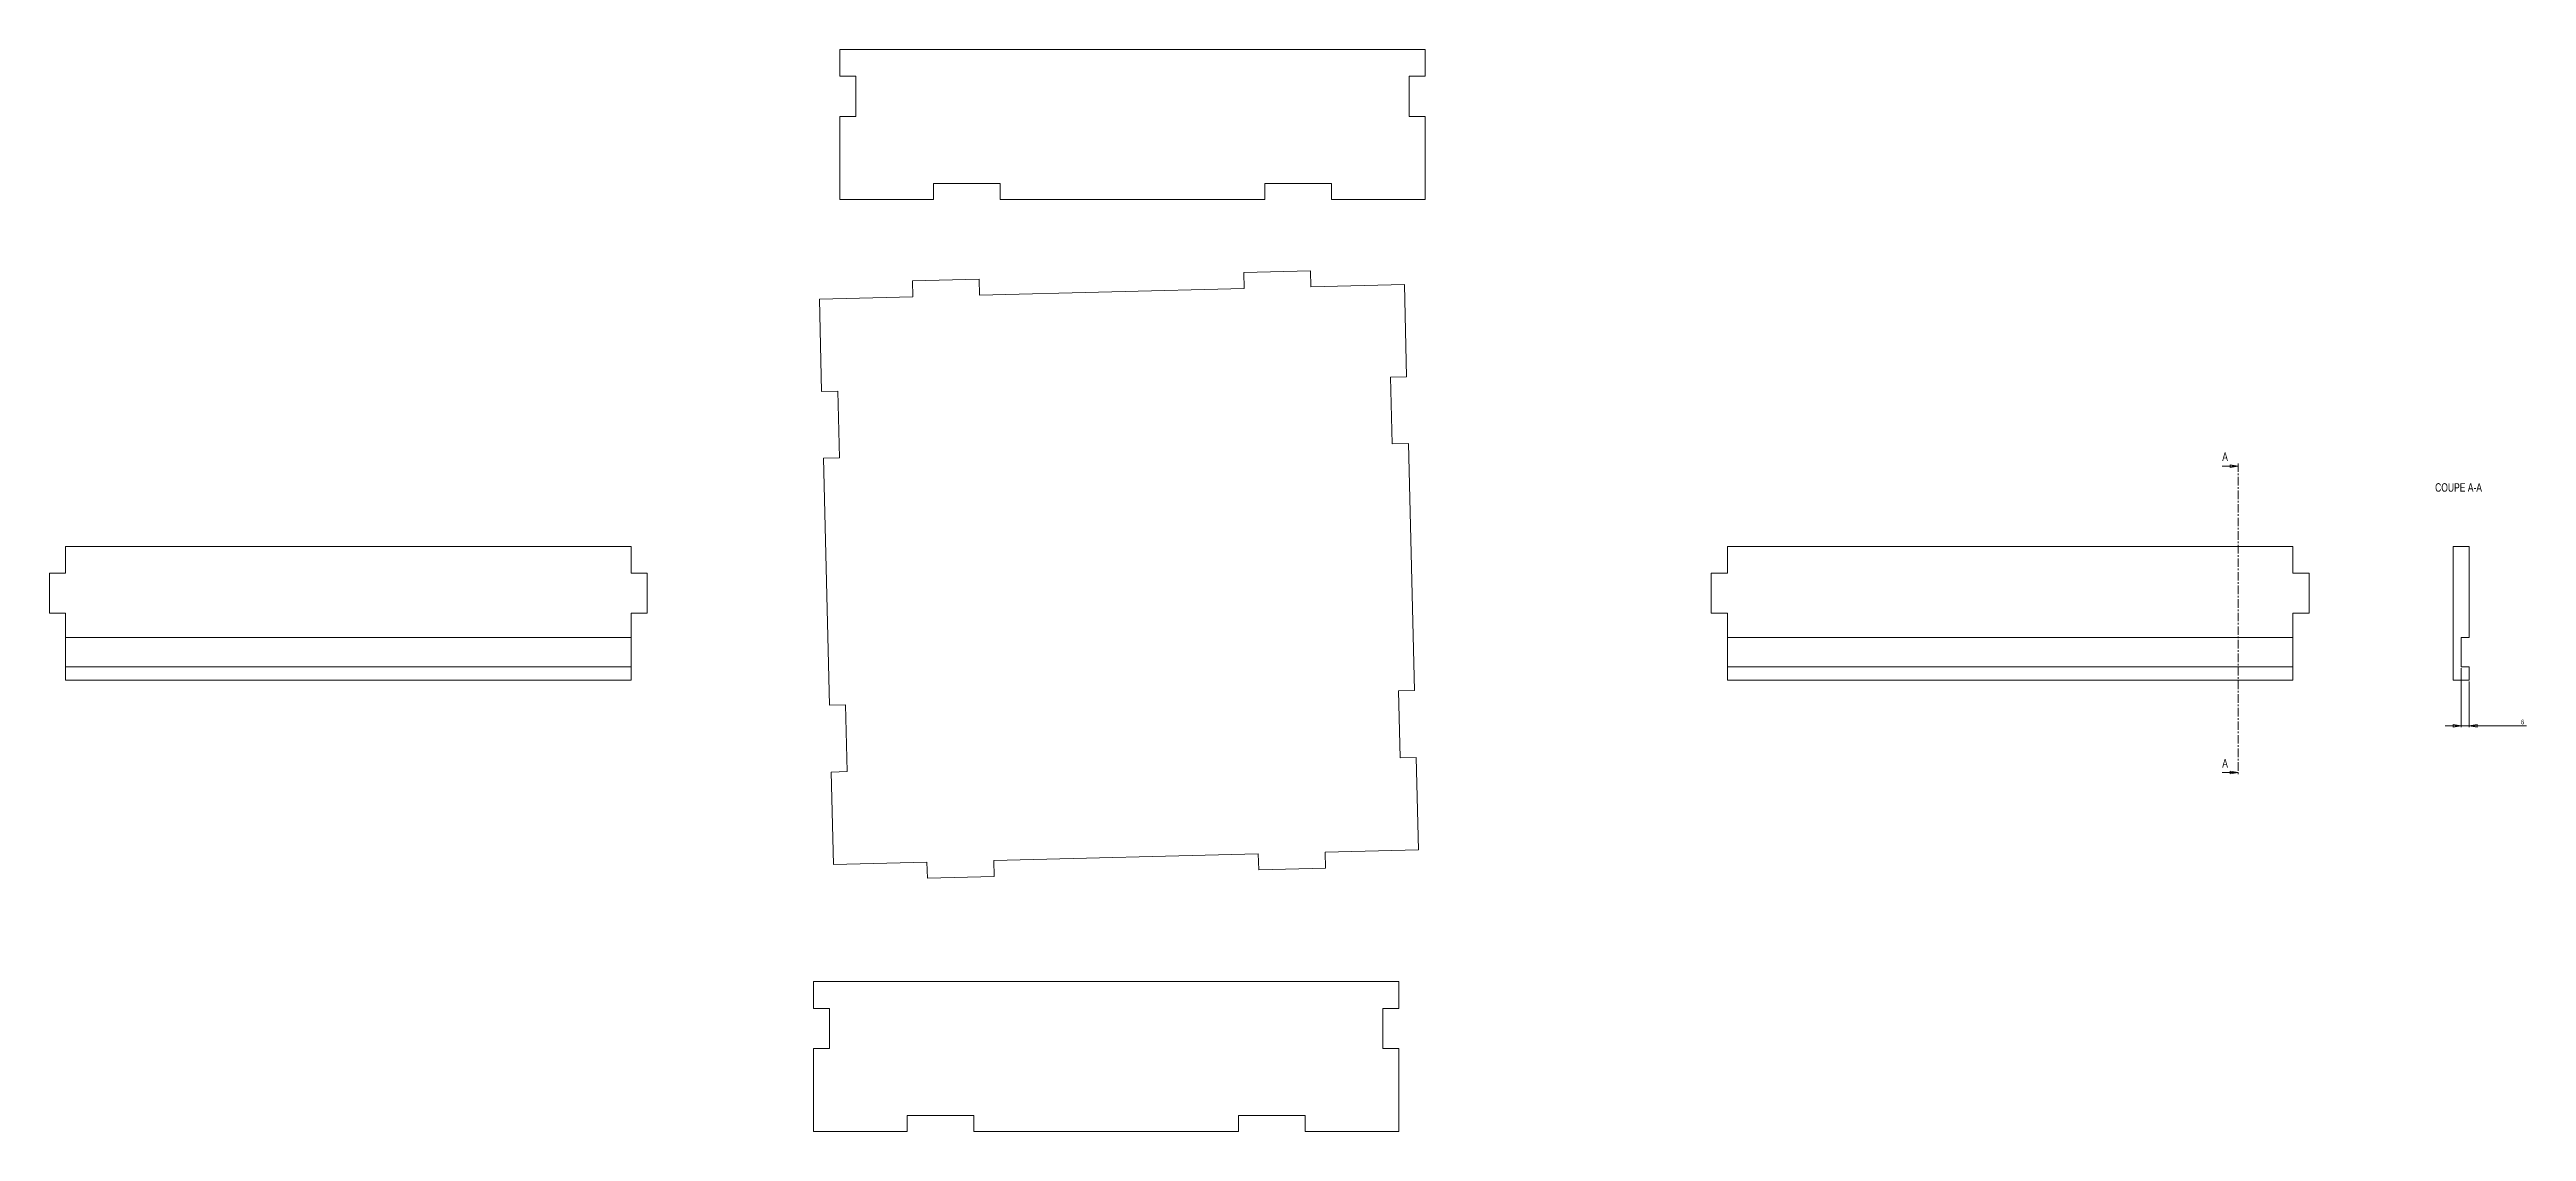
# Model space of a CAD drawing. Header units: millimetres. Extents: x -2066 to 5505, y -2840 to 3131.
# Drawn here: x -1881 to -29, y 328 to 1137 of the extents above; entities that cross this region are included whole.
import ezdxf

# ---------------------------------------------------------------- set-up
doc = ezdxf.new("R2010")
doc.units = ezdxf.units.MM
doc.linetypes.add('CENTER', pattern=[10.16, 6.35, -1.27, 1.27, -1.27])
doc.styles.add('SLDTEXTSTYLE0', font='TXT', dxfattribs={"width": 0.75})
doc.dimstyles.new('SLDDIMSTYLE0', dxfattribs={"dimtxt": 3.5, "dimasz": 6, "dimexe": 0, "dimexo": 0.0625, "dimgap": 0.875, "dimtad": 1, "dimtoh": 1, "dimrnd": 1e-09, "dimzin": 12, "dimdsep": 46, "dimtxsty": 'SLDTEXTSTYLE0', "dimblk1": 'CLOSED', "dimblk2": 'CLOSED', "dimsah": 1, "dimcen": 0.09, "dimadec": 0, "dimazin": 0, "dimtfac": 1, "dimtofl": 0, "dimtmove": 0, "dimatfit": 3, "dimldrblk": 'CLOSED', "dimfxl": 1, "dimtolj": 1, "dimtzin": 12, "dimarcsym": 0})

msp = doc.modelspace()

# ---------------------------------------------------------------- texts
at = {"color": 7, "linetype": 'Continuous', "char_height": 6.35, "attachment_point": 1, "style": 'SLDTEXTSTYLE0'}
for insert in [(-256.177, 835.464), (-256.177, 606.127)]:
    msp.add_mtext('A', dxfattribs=dict(at, insert=insert))
at = {"color": 7, "linetype": 'Continuous', "lineweight": 0, "insert": (-96.967, 812.462), "char_height": 6.35, "attachment_point": 1, "style": 'SLDTEXTSTYLE0'}
msp.add_mtext('COUPE A-A', dxfattribs=at)

# ---------------------------------------------------------------- blocks, each defined once
blk = doc.blocks.new('_CLOSED')
at = {"color": 0, "linetype": 'ByBlock', "lineweight": -2}
for p, q in [((-1, 0.166667), (0, 0)), ((-1, 0.166667), (-1, -0.166667)), ((0, 0), (-1, -0.166667)), ((0, 0), (-1, 0))]:
    blk.add_line(p, q, dxfattribs=at)
blk = doc.blocks.new('*D2')
at = {"color": 7, "linetype": 'Continuous', "lineweight": 0}
for p, q in [((-77.5, 674.1), (-77.5, 630.1)), ((-71.5, 664.1), (-71.5, 630.1)), ((-77.5, 631.1), (-89.5, 631.1)), ((-71.5, 631.1), (-77.5, 631.1)), ((-71.5, 631.1), (-28.7, 631.1))]:
    blk.add_line(p, q, dxfattribs=at)
at = {"color": 7, "linetype": 'Continuous', "lineweight": 0, "xscale": 6, "yscale": 6}
for p, rotation in [((-77.5, 631.1, -899.8), 360), ((-71.5, 631.1, -899.8), 180)]:
    blk.add_blockref('_CLOSED', p, dxfattribs=dict(at, rotation=rotation))
at = {"color": 7, "linetype": 'Continuous', "lineweight": 0, "insert": (-32.8, 635.6), "char_height": 3.5, "attachment_point": 1, "style": 'SLDTEXTSTYLE0'}
blk.add_mtext('6', dxfattribs=at)

# ---------------------------------------------------------------- dimensions: what is measured, and where the dimension line sits
at = {"color": 7, "linetype": 'Continuous', "lineweight": 0}
dim = msp.add_linear_dim(base=(-77.526, 631.135), p1=(-71.526, 665.135), p2=(-77.526, 675.135), dimstyle='SLDDIMSTYLE0', dxfattribs=at)
dim.commit()
dim.dimension.update_dxf_attribs({"geometry": '*D2', "text_midpoint": (-31.526, 631.135), "dimtype": 160})

# ---------------------------------------------------------------- linework, layer by layer
at = {"color": 7, "linetype": 'Continuous', "lineweight": 15}
for p, q in [((-1289.885, 1116.864), (-1289.885, 1136.864)), ((-1289.885, 1136.864), (-852.285, 1136.864)), ((-852.285, 1136.864), (-852.285, 1116.864)), ((-1277.885, 1116.864), (-1289.885, 1116.864)), ((-1277.885, 1086.864), (-1277.885, 1116.864)), ((-864.285, 1116.864), (-852.285, 1116.864)), ((-864.285, 1116.864), (-864.285, 1086.864)), ((-1289.885, 1024.764), (-1289.885, 1086.864)), ((-1277.885, 1086.864), (-1289.885, 1086.864)), ((-864.285, 1086.864), (-852.285, 1086.864)), ((-852.285, 1086.864), (-852.285, 1024.764)), ((-1220.015, 1024.764), (-1289.885, 1024.764)), ((-1170.015, 1036.764), (-1220.015, 1036.764)), ((-1220.015, 1036.764), (-1220.015, 1024.764)), ((-1170.015, 1036.764), (-1170.015, 1024.764)), ((-972.154, 1024.764), (-1170.015, 1024.764)), ((-922.154, 1036.764), (-972.154, 1036.764)), ((-972.154, 1036.764), (-972.154, 1024.764)), ((-922.154, 1036.764), (-922.154, 1024.764)), ((-852.285, 1024.764), (-922.154, 1024.764)), ((-1235.72, 963.957), (-1185.736, 965.213)), ((-1235.419, 951.961), (-1235.72, 963.957)), ((-1185.736, 965.213), (-1185.435, 953.217)), ((-987.939, 970.182), (-937.954, 971.438)), ((-987.637, 958.186), (-987.939, 970.182)), ((-937.954, 971.438), (-937.653, 959.442)), ((-1235.419, 951.961), (-1305.267, 950.206)), ((-1303.532, 881.135), (-1305.267, 950.206)), ((-987.637, 958.186), (-1185.435, 953.217)), ((-867.805, 961.196), (-937.653, 959.442)), ((-866.07, 892.125), (-867.805, 961.196)), ((-878.066, 891.824), (-866.07, 892.125)), ((-876.81, 841.84), (-878.066, 891.824)), ((-1303.532, 881.135), (-1291.536, 881.437)), ((-1291.536, 881.437), (-1290.28, 831.453)), ((-864.814, 842.141), (-876.81, 841.84)), ((-860.173, 657.385), (-864.814, 842.141)), ((-1290.28, 831.453), (-1302.276, 831.151)), ((-1297.635, 646.395), (-1302.276, 831.151)), ((-1868.937, 765.135), (-1868.937, 745.135)), ((-1445.937, 765.135), (-1868.937, 765.135)), ((-1445.937, 765.135), (-1445.937, 745.135)), ((-626.259, 745.135), (-626.259, 765.135)), ((-626.259, 765.135), (-203.259, 765.135)), ((-203.259, 745.135), (-203.259, 765.135)), ((-71.526, 765.135), (-83.526, 765.135)), ((-83.526, 765.135), (-83.526, 665.135)), ((-71.526, 697.135), (-71.526, 765.135)), ((-1880.937, 745.135), (-1880.937, 715.135)), ((-1868.937, 745.135), (-1880.937, 745.135)), ((-1433.937, 745.135), (-1445.937, 745.135)), ((-1433.937, 715.135), (-1433.937, 745.135)), ((-638.259, 745.135), (-638.259, 715.135)), ((-626.259, 745.135), (-638.259, 745.135)), ((-191.259, 745.135), (-203.259, 745.135)), ((-191.259, 715.135), (-191.259, 745.135)), ((-1880.937, 715.135), (-1868.937, 715.135)), ((-1868.937, 715.135), (-1868.937, 697.135)), ((-1445.937, 715.135), (-1433.937, 715.135)), ((-1445.937, 715.135), (-1445.937, 697.135)), ((-638.259, 715.135), (-626.259, 715.135)), ((-626.259, 697.135), (-626.259, 715.135)), ((-203.259, 715.135), (-191.259, 715.135)), ((-203.259, 697.135), (-203.259, 715.135)), ((-1445.937, 697.135), (-1868.937, 697.135)), ((-1868.937, 697.135), (-1868.937, 675.135)), ((-1445.937, 697.135), (-1445.937, 675.135)), ((-626.259, 697.135), (-203.259, 697.135)), ((-626.259, 675.135), (-626.259, 697.135)), ((-203.259, 675.135), (-203.259, 697.135)), ((-77.526, 675.135), (-77.526, 697.135)), ((-77.526, 697.135), (-71.526, 697.135)), ((-1445.937, 675.135), (-1868.937, 675.135)), ((-1868.937, 675.135), (-1868.937, 665.135)), ((-1445.937, 675.135), (-1445.937, 665.135)), ((-626.259, 675.135), (-203.259, 675.135)), ((-626.259, 665.135), (-626.259, 675.135)), ((-203.259, 665.135), (-203.259, 675.135)), ((-71.526, 675.135), (-77.526, 675.135)), ((-71.526, 665.135), (-71.526, 675.135)), ((-1445.937, 665.135), (-1868.937, 665.135)), ((-872.169, 657.083), (-860.173, 657.385)), ((-870.913, 607.099), (-872.169, 657.083)), ((-626.259, 665.135), (-203.259, 665.135)), ((-83.526, 665.135), (-71.526, 665.135)), ((-1297.635, 646.395), (-1285.639, 646.696)), ((-1285.639, 646.696), (-1284.383, 596.712)), ((-1284.383, 596.712), (-1296.379, 596.411)), ((-1294.644, 527.34), (-1296.379, 596.411)), ((-858.917, 607.401), (-870.913, 607.099)), ((-857.182, 538.33), (-858.917, 607.401)), ((-857.182, 538.33), (-927.03, 536.575)), ((-1224.796, 529.095), (-1294.644, 527.34)), ((-1224.495, 517.098), (-1224.796, 529.095)), ((-977.014, 535.319), (-1174.812, 530.35)), ((-1174.812, 530.35), (-1174.51, 518.354)), ((-976.713, 523.323), (-977.014, 535.319)), ((-926.728, 524.579), (-976.713, 523.323)), ((-927.03, 536.575), (-926.728, 524.579)), ((-1174.51, 518.354), (-1224.495, 517.098)), ((-1309.584, 439.659), (-1309.584, 419.659)), ((-871.984, 439.659), (-1309.584, 439.659)), ((-871.984, 419.659), (-871.984, 439.659)), ((-1297.584, 419.659), (-1309.584, 419.659)), ((-1297.584, 389.659), (-1297.584, 419.659)), ((-883.984, 419.659), (-871.984, 419.659)), ((-883.984, 419.659), (-883.984, 389.659)), ((-1309.584, 389.659), (-1309.584, 327.559)), ((-1297.584, 389.659), (-1309.584, 389.659)), ((-883.984, 389.659), (-871.984, 389.659)), ((-871.984, 327.559), (-871.984, 389.659)), ((-1239.714, 339.559), (-1239.714, 327.559)), ((-1189.714, 339.559), (-1239.714, 339.559)), ((-1189.714, 339.559), (-1189.714, 327.559)), ((-941.854, 339.559), (-991.854, 339.559)), ((-991.854, 339.559), (-991.854, 327.559)), ((-941.854, 339.559), (-941.854, 327.559)), ((-1309.584, 327.559), (-1239.714, 327.559)), ((-1189.714, 327.559), (-991.854, 327.559)), ((-941.854, 327.559), (-871.984, 327.559))]:
    msp.add_line(p, q, dxfattribs=at)
at = {"color": 7, "linetype": 'Continuous', "lineweight": 0}
for p, q in [((-256.177, 825.31), (-244.177, 825.31)), ((-256.177, 595.973), (-244.177, 595.973))]:
    msp.add_line(p, q, dxfattribs=at)
at = {"color": 7, "linetype": 'CENTER', "lineweight": 0}
msp.add_line((-244.177, 827.31), (-244.177, 593.973), dxfattribs=at)

# ---------------------------------------------------------------- block references
at = {"color": 7, "linetype": 'Continuous', "lineweight": 0, "xscale": 6, "yscale": 6, "rotation": 360}
for p in [(-244.177, 825.31), (-244.177, 595.973)]:
    msp.add_blockref('_CLOSED', p, dxfattribs=at)

msp.set_redraw_order([(e.dxf.handle, doc.entitydb.next_handle()) for e in msp.query("TEXT MTEXT ATTDEF DIMENSION ARC_DIMENSION")])  # texts and dimensions are drawn at this point

doc.saveas('drawing.dxf')
